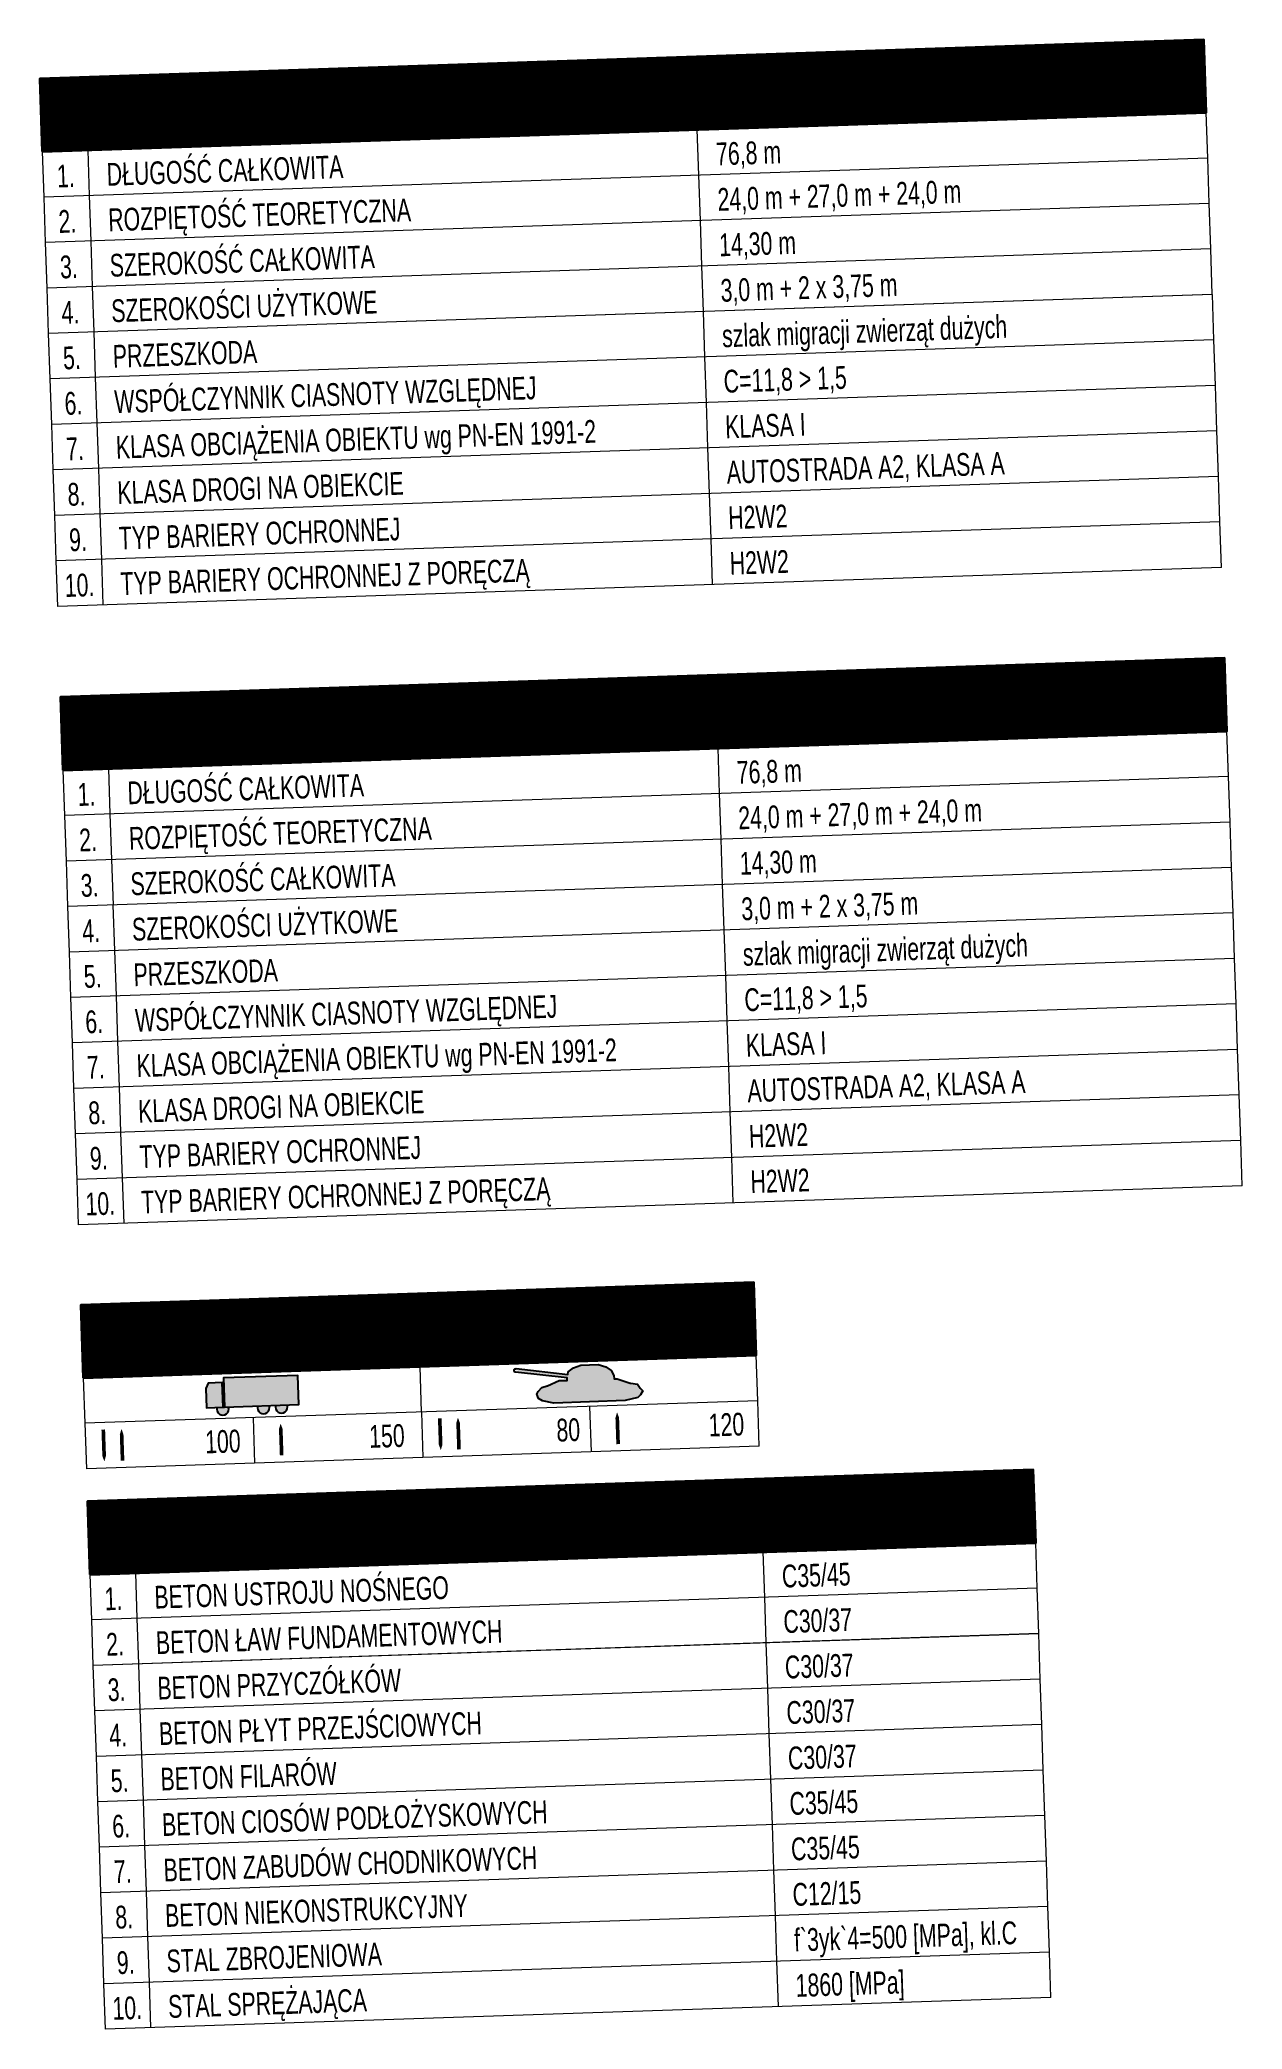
# Model space of a CAD drawing. Header units: metres. Extents: x 8395712 to 9795150, y 4166577 to 5794892.
# Drawn here: x 8418068.7 to 8418081.92, y 5772596.59 to 5772618.45 of the extents above; entities that cross this region are included whole.
import ezdxf
from ezdxf.enums import TextEntityAlignment as Align

# ---------------------------------------------------------------- set-up
doc = ezdxf.new("R2010")
doc.units = ezdxf.units.M
for name, color, linetype, lineweight in [('AII_M_legenda', 1, 'Continuous', 25), ('AII_M_nawierzchnia', 9, 'Continuous', 18), ('AII_M_opisy tabele', 1, 'Continuous', 25), ('AII_M_opisy wymiary', 1, 'Continuous', 25), ('AII_M_tabele', 1, 'Continuous', 25)]:
    doc.layers.add(name, color=color, linetype=linetype, lineweight=lineweight)
doc.styles.add('CDMSTYLE', font='CDMSIMPL.shx', dxfattribs={"width": 0.7, "bigfont": 'CDMBIGPL.shx'})
pattern_1 = [(45, (-232.66827, -46.22293), (-0.08980256, 0.08980256), []), (135, (-232.66827, -46.22293), (-0.08980256, -0.08980256), [])]

# ---------------------------------------------------------------- blocks, each defined once
blk = doc.blocks.new('OpiMetryka011')
at = {"layer": 'AII_M_legenda', "linetype": 'Continuous', "lineweight": 25}
h = blk.add_hatch(dxfattribs=at)
h.set_pattern_fill('ANSI37', color=254, scale=0.04)
h.set_pattern_definition([(332.3230435, (-230.19498, -1666.47211), (0.058989711, 0.112468724), []), (62.3230435, (-230.19498, -1666.47211), (-0.112468724, 0.058989711), [])])
edge = h.paths.add_edge_path()
edge.add_line((0, 0), (128, 0))
edge.add_line((128, 0), (128, 8))
edge.add_line((128, 8), (0, 8))
edge.add_line((0, 8), (0, 0))
at = {"layer": 'AII_M_legenda', "color": 2, "linetype": 'Continuous', "lineweight": 35}
blk.add_lwpolyline([(0, 0), (128, 0), (128, 8), (0, 8)], close=True, dxfattribs=at)
at = {"lineweight": 25, "style": 'CDMSTYLE', "width": 0.7, "flags": 9}
for tag, p in [('OBIEKT', (-17.5, 2.25)), ('ELEMENT', (-2.5, 2.25))]:
    blk.add_attdef(tag, text='', height=2.5, dxfattribs=at).set_placement(p, align=Align.MIDDLE_RIGHT)
at = {"layer": 'AII_M_legenda', "color": 3, "linetype": 'Continuous', "lineweight": -2, "style": 'CDMSTYLE', "width": 0.6}
blk.add_attdef('NAGŁÓWEK', text='', height=4, dxfattribs=at).set_placement((4, 4), align=Align.MIDDLE_LEFT)
blk = doc.blocks.new('*U423')
at = {"layer": 'AII_M_legenda', "color": 1, "linetype": 'Continuous', "lineweight": 18, "ltscale": 0.4}
for p, q in [((0, 0), (0, -5)), ((128, 0), (0, 0)), ((5, 0), (5, -5)), ((72, 0), (72, -5)), ((128, -5), (128, 0)), ((128, -5), (0, -5))]:
    blk.add_line(p, q, dxfattribs=at)
at = {"lineweight": 25, "style": 'CDMSTYLE', "width": 0.7, "flags": 9}
for tag, p in [('OBIEKT', (-17.5, -2.75)), ('ELEMENT', (-2.5, -2.75))]:
    blk.add_attdef(tag, text='', height=2.5, dxfattribs=at).set_placement(p, align=Align.MIDDLE_RIGHT)
at = {"layer": 'AII_M_legenda', "color": 1, "lineweight": 25, "style": 'CDMSTYLE', "width": 0.7, "flags": 8}
blk.add_attdef('NR', text='', height=2.5, dxfattribs=at).set_placement((2.5, -2.75), align=Align.MIDDLE_CENTER)
for tag, p in [('NAZWA', (7, -2.75)), ('OPIS', (74, -2.75))]:
    blk.add_attdef(tag, text='', height=2.5, dxfattribs=at).set_placement(p, align=Align.MIDDLE_LEFT)
blk = doc.blocks.new('OpiMetryka012')
at = {"layer": 'AII_M_legenda', "linetype": 'Continuous', "lineweight": 25}
h = blk.add_hatch(dxfattribs=at)
h.set_pattern_fill('ANSI37', color=254, scale=0.04)
h.set_pattern_definition([(332.3230435, (-230.19498, -1613.47211), (0.058989711, 0.112468724), []), (62.3230435, (-230.19498, -1613.47211), (-0.112468724, 0.058989711), [])])
edge = h.paths.add_edge_path()
edge.add_line((0, 0), (128, 0))
edge.add_line((128, 0), (128, 8))
edge.add_line((128, 8), (0, 8))
edge.add_line((0, 8), (0, 0))
at = {"layer": 'AII_M_legenda', "color": 2, "linetype": 'Continuous', "lineweight": 35}
blk.add_lwpolyline([(0, 0), (128, 0), (128, 8), (0, 8)], close=True, dxfattribs=at)
at = {"lineweight": 25, "style": 'CDMSTYLE', "width": 0.7, "flags": 9}
for tag, p in [('OBIEKT', (-17.5, 2.25)), ('ELEMENT', (-2.5, 2.25))]:
    blk.add_attdef(tag, text='', height=2.5, dxfattribs=at).set_placement(p, align=Align.MIDDLE_RIGHT)
at = {"layer": 'AII_M_legenda', "color": 3, "linetype": 'Continuous', "lineweight": -2, "style": 'CDMSTYLE', "width": 0.6}
blk.add_attdef('NAGŁÓWEK', text='', height=4, dxfattribs=at).set_placement((4, 4), align=Align.MIDDLE_LEFT)
blk = doc.blocks.new('*U422')
at = {"layer": 'AII_M_legenda', "linetype": 'Continuous', "lineweight": 25}
h = blk.add_hatch(dxfattribs=at)
h.set_pattern_fill('ANSI37', color=254, scale=0.04)
h.set_pattern_definition(pattern_1)
h.paths.add_polyline_path([(0, 0), (74, 0), (74, 8), (0, 8)])
at = {"layer": 'AII_M_nawierzchnia'}
h = blk.add_hatch(color=256, dxfattribs=at)
edge = h.paths.add_edge_path()
edge.add_line((13.43, -1.62), (13.43, -3.73))
edge.add_line((13.43, -3.73), (15.25, -3.73))
edge.add_line((15.25, -3.73), (15.25, -1.04))
edge.add_line((15.25, -1.04), (13.71, -1.04))
edge.add_line((13.71, -1.04), (13.43, -1.62))
h = blk.add_hatch(color=256, dxfattribs=at)
edge = h.paths.add_edge_path()
edge.add_line((15.38, -3.73), (23.57, -3.73))
edge.add_line((23.57, -3.73), (23.57, -0.53))
edge.add_line((23.57, -0.53), (15.38, -0.53))
edge.add_line((15.38, -0.53), (15.38, -3.73))
h = blk.add_hatch(color=256, dxfattribs=at)
edge = h.paths.add_edge_path()
edge.add_line((47.57, -0.58), (53.23, -1.4))
edge.add_line((53.23, -1.4), (53.29, -1.13))
edge.add_line((53.29, -1.13), (53.88, -0.7))
edge.add_line((53.88, -0.7), (54.71, -0.44))
edge.add_line((54.71, -0.44), (56.6, -0.44))
edge.add_line((56.6, -0.44), (57.44, -0.72))
edge.add_line((57.44, -0.72), (58, -1.14))
edge.add_line((58, -1.14), (58.29, -1.71))
edge.add_line((58.29, -1.71), (58.29, -2.06))
edge.add_line((58.29, -2.06), (58.64, -2.06))
edge.add_line((58.64, -2.06), (60.04, -2.6))
edge.add_line((60.04, -2.6), (60.12, -2.6))
edge.add_line((60.12, -2.6), (60.84, -2.74))
edge.add_line((60.84, -2.74), (61.12, -3.17))
edge.add_line((61.12, -3.17), (61.42, -3.47))
edge.add_line((61.42, -3.47), (61.12, -3.93))
edge.add_line((61.12, -3.93), (60.84, -4.21))
edge.add_line((60.84, -4.21), (59.43, -4.5))
edge.add_line((59.43, -4.5), (51.57, -4.5))
edge.add_line((51.57, -4.5), (50.35, -4.22))
edge.add_line((50.35, -4.22), (49.93, -3.93))
edge.add_line((49.93, -3.93), (49.76, -3.48))
edge.add_line((49.76, -3.48), (49.9, -3.18))
edge.add_line((49.9, -3.18), (50.34, -2.74))
edge.add_line((50.34, -2.74), (50.9, -2.6))
edge.add_line((50.9, -2.6), (50.96, -2.6))
edge.add_line((50.96, -2.6), (52.25, -2.06))
edge.add_line((52.25, -2.06), (53.15, -2.06))
edge.add_line((53.15, -2.06), (53.15, -1.79))
edge.add_line((53.15, -1.79), (47.5, -0.98))
edge.add_arc((47.53, -0.78), 0.194, -79.1644, 16.2986, ccw=False)
edge.add_arc((47.54, -0.79), 0.209, -163.4346, -79.1644, ccw=False)
at = {"layer": 'AII_M_opisy tabele'}
h = blk.add_hatch(color=256, dxfattribs=at)
h.paths.add_polyline_path([(15.82, -3.73), (15.38, -3.73), (15.25, -3.73), (14.58, -3.73, 1.404692)])
h.paths.add_polyline_path([(20.3, -3.73), (19.07, -3.73, 1.404692)])
h.paths.add_polyline_path([(22.27, -3.73), (21.04, -3.73, 1.404692)])
at = {"layer": 'AII_M_legenda', "color": 1, "linetype": 'Continuous', "lineweight": 18, "ltscale": 0.4}
for p, q in [((0, 0), (0, -5)), ((74, 0), (0, 0)), ((37, 0), (37, -5)), ((74, -5), (74, 0)), ((74, -5), (0, -5))]:
    blk.add_line(p, q, dxfattribs=at)
at = {"layer": 'AII_M_legenda', "color": 2, "linetype": 'Continuous', "lineweight": 35}
blk.add_lwpolyline([(0, 0), (74, 0), (74, 8), (0, 8)], close=True, dxfattribs=at)
at = {"layer": 'AII_M_opisy tabele'}
blk.add_line((15.25, -3.73), (15.38, -3.73), dxfattribs=at)
blk.add_lwpolyline([(13.43, -1.62), (13.43, -3.73), (15.25, -3.73), (15.25, -1.04), (13.71, -1.04), (13.43, -1.62)], dxfattribs=at)
blk.add_lwpolyline([(15.38, -3.73), (23.57, -3.73), (23.57, -0.53), (15.38, -0.53), (15.38, -3.73)], close=True, dxfattribs=at)
at = {"layer": 'AII_M_opisy tabele', "elevation": 0}
blk.add_lwpolyline([(47.57, -0.58), (53.23, -1.4), (53.29, -1.13), (53.88, -0.7), (54.71, -0.44), (56.6, -0.44), (57.44, -0.72), (58, -1.14), (58.29, -1.71), (58.29, -2.06), (58.64, -2.06), (60.04, -2.6), (60.12, -2.6), (60.84, -2.74), (61.12, -3.17), (61.42, -3.47), (61.12, -3.93), (60.84, -4.21), (59.43, -4.5), (51.57, -4.5), (50.35, -4.22), (49.93, -3.93), (49.76, -3.48), (49.9, -3.18), (50.34, -2.74), (50.9, -2.6), (50.96, -2.6), (52.25, -2.06), (53.15, -2.06), (53.15, -1.79), (47.5, -0.98, -0.442424), (47.34, -0.74, -0.385217), (47.57, -0.58, 0.327532)], format="xyb", dxfattribs=at)
at = {"layer": 'AII_M_opisy tabele'}
for centre in [(15.2, -3.95), (19.69, -3.95), (21.66, -3.95)]:
    blk.add_arc(centre, 0.653, 160.8941, 19.1059, dxfattribs=at)
at = {"lineweight": 25, "style": 'CDMSTYLE', "width": 0.7, "flags": 9}
for tag, p in [('OBIEKT', (-17.5, 2.25)), ('ELEMENT', (-2.5, 2.25))]:
    blk.add_attdef(tag, text='', height=2.5, dxfattribs=at).set_placement(p, align=Align.MIDDLE_RIGHT)
at = {"layer": 'AII_M_legenda', "color": 3, "linetype": 'Continuous', "lineweight": -2, "style": 'CDMSTYLE', "width": 0.6}
blk.add_attdef('NAGŁÓWEK', text='', height=4, rotation=360, dxfattribs=at).set_placement((37, 4), align=Align.MIDDLE_CENTER)
blk = doc.blocks.new('OpiMLC_02')
at = {"color": 1, "linetype": 'Continuous', "lineweight": -3, "ltscale": 0.5}
for points in [[(2, -0.75, 0.4, 0.4, 0), (2, -2.75, 1, 0, 0), (2, -4.25, 0, 0, 0)], [(4, -4.25, 0.4, 0.4, 0), (4, -2.25, 1, 0, 0), (4, -0.75, 0, 0, 0)], [(21.5, -4.25, 0.4, 0.4, 0), (21.5, -2.25, 1, 0, 0), (21.5, -0.75, 0, 0, 0)], [(39, -0.75, 0.4, 0.4, 0), (39, -2.75, 1, 0, 0), (39, -4.25, 0, 0, 0)], [(41, -4.25, 0.4, 0.4, 0), (41, -2.25, 1, 0, 0), (41, -0.75, 0, 0, 0)], [(58.5, -4.25, 0.4, 0.4, 0), (58.5, -2.25, 1, 0, 0), (58.5, -0.75, 0, 0, 0)]]:
    blk.add_lwpolyline(points, format="xyseb", dxfattribs=at)
at = {"layer": 'AII_M_legenda', "color": 1, "linetype": 'Continuous', "lineweight": 18, "ltscale": 0.4}
for p, q in [((0, 0), (0, -5)), ((74, 0), (0, 0)), ((18.5, 0), (18.5, -5)), ((37, 0), (37, -5)), ((55.5, 0), (55.5, -5)), ((74, -5), (74, 0)), ((74, -5), (0, -5))]:
    blk.add_line(p, q, dxfattribs=at)
at = {"lineweight": 25, "style": 'CDMSTYLE', "width": 0.7, "flags": 9}
for tag, p in [('OBIEKT', (-17.5, -2.75)), ('ELEMENT', (-2.5, -2.75))]:
    blk.add_attdef(tag, text='', height=2.5, dxfattribs=at).set_placement(p, align=Align.MIDDLE_RIGHT)
at = {"layer": 'AII_M_legenda', "color": 1, "lineweight": 25, "style": 'CDMSTYLE', "width": 0.7, "flags": 8}
for tag, p in [('KOLO_DWUK', (9.25, -2.5)), ('KOLO_JEDN', (27.75, -2.5)), ('GASIE_DWUK', (46.25, -2.5)), ('GASIE_JEDN', (64.75, -2.5))]:
    blk.add_attdef(tag, text='', height=2.5, dxfattribs=at).set_placement(p, align=Align.MIDDLE_CENTER)
blk = doc.blocks.new('*U424')
at = {"layer": 'AII_M_legenda', "color": 1, "linetype": 'Continuous', "lineweight": 18, "ltscale": 0.4}
for p, q in [((0, 0), (0, -5)), ((104, 0), (0, 0)), ((5, 0), (5, -5)), ((74, 0), (74, -5)), ((104, -5), (104, 0)), ((104, -5), (0, -5))]:
    blk.add_line(p, q, dxfattribs=at)
at = {"lineweight": 25, "style": 'CDMSTYLE', "width": 0.7, "flags": 9}
for tag, p in [('OBIEKT', (-17.5, -2.75)), ('ELEMENT', (-2.5, -2.75))]:
    blk.add_attdef(tag, text='', height=2.5, dxfattribs=at).set_placement(p, align=Align.MIDDLE_RIGHT)
at = {"layer": 'AII_M_legenda', "color": 1, "lineweight": 25, "style": 'CDMSTYLE', "width": 0.7, "flags": 8}
blk.add_attdef('NR', text='', height=2.5, dxfattribs=at).set_placement((2.5, -2.75), align=Align.MIDDLE_CENTER)
for tag, p in [('NAZWA', (7, -2.75)), ('OPIS', (76, -2.75))]:
    blk.add_attdef(tag, text='', height=2.5, dxfattribs=at).set_placement(p, align=Align.MIDDLE_LEFT)
blk = doc.blocks.new('*U420')
at = {"layer": 'AII_M_legenda', "linetype": 'Continuous', "lineweight": 25}
h = blk.add_hatch(dxfattribs=at)
h.set_pattern_fill('ANSI37', color=254, scale=0.04)
h.set_pattern_definition(pattern_1)
h.paths.add_polyline_path([(0, 0), (104, 0), (104, 8), (0, 8)])
at = {"layer": 'AII_M_legenda', "color": 2, "linetype": 'Continuous', "lineweight": 35}
blk.add_lwpolyline([(0, 0), (104, 0), (104, 8), (0, 8)], close=True, dxfattribs=at)
at = {"lineweight": 25, "style": 'CDMSTYLE', "width": 0.7, "flags": 9}
for tag, p in [('OBIEKT', (-17.5, 2.25)), ('ELEMENT', (-2.5, 2.25))]:
    blk.add_attdef(tag, text='', height=2.5, dxfattribs=at).set_placement(p, align=Align.MIDDLE_RIGHT)
at = {"layer": 'AII_M_legenda', "color": 3, "linetype": 'Continuous', "lineweight": -2, "style": 'CDMSTYLE', "width": 0.6}
blk.add_attdef('NAGŁÓWEK', text='', height=4, rotation=360, dxfattribs=at).set_placement((4, 4), align=Align.MIDDLE_LEFT)
blk = doc.blocks.new('*U421')
at = {"layer": 'AII_M_legenda', "color": 1, "linetype": 'Continuous', "lineweight": 18, "ltscale": 0.4}
for p, q in [((0, 0), (0, -5)), ((104, 0), (0, 0)), ((5, 0), (5, -5)), ((74, 0), (74, -5)), ((104, -5), (104, 0)), ((104, -5), (0, -5))]:
    blk.add_line(p, q, dxfattribs=at)
at = {"lineweight": 25, "style": 'CDMSTYLE', "width": 0.7, "flags": 9}
for tag, p in [('OBIEKT', (-17.5, -2.75)), ('ELEMENT', (-2.5, -2.75))]:
    blk.add_attdef(tag, text='', height=2.5, dxfattribs=at).set_placement(p, align=Align.MIDDLE_RIGHT)
at = {"layer": 'AII_M_legenda', "color": 1, "lineweight": 25, "style": 'CDMSTYLE', "width": 0.7, "flags": 8}
blk.add_attdef('NR', text='', height=2.5, dxfattribs=at).set_placement((2.5, -2.75), align=Align.MIDDLE_CENTER)
for tag, p in [('NAZWA', (7, -2.75)), ('OPIS', (76, -2.75))]:
    blk.add_attdef(tag, text='', height=2.5, dxfattribs=at).set_placement(p, align=Align.MIDDLE_LEFT)

msp = doc.modelspace()

# ---------------------------------------------------------------- linework, layer by layer
at = {"layer": 'AII_M_opisy wymiary', "color": 1, "linetype": 'ByBlock', "lineweight": 40}
msp.add_circle((8418171.8303, 5772432.124), 22459.4841, dxfattribs=at)

# ---------------------------------------------------------------- block references
at = {"layer": 'AII_M_tabele'}
for name, p, xscale, yscale, zscale, rotation, values in [('OpiMetryka011', (8418068.7299, 5772617.2203), 0.09999999999999992, 0.09999999999999992, 0.09999999999999992, 1.920622450795788, {'NAGŁÓWEK': 'METRYKA OBIEKTU - MA/PZDs-69- (JL)'}), ('OpiMetryka012', (8418068.9578, 5772610.4242), 0.09999999999999992, 0.09999999999999992, 0.09999999999999992, 1.920622450795788, {'NAGŁÓWEK': 'METRYKA OBIEKTU - MA/PZDs-69 (JP)'}), ('*U422', (8418069.1817, 5772603.7462), 0.0999999999999999, 0.0999999999999999, 0.0999999999999999, 1.920622450795789, {'NAGŁÓWEK': 'WOJSKOWA KLASA OBCIĄŻENIA MLC'}), ('*U420', (8418069.2541, 5772601.5862), 0.09999999999999976, 0.09999999999999976, 0.09999999999999976, 1.920622450795789, {'NAGŁÓWEK': 'DANE MATERIAŁOWE'})]:
    msp.add_blockref(name, p, dxfattribs=dict(at, xscale=xscale, yscale=yscale, zscale=zscale, rotation=rotation)).add_auto_attribs(values)
at = {"layer": 'AII_M_tabele', "color": 1, "lineweight": 25, "xscale": 0.09999999999999992, "yscale": 0.09999999999999992, "zscale": 0.09999999999999992, "rotation": 1.920622450795788}
for p, values in [((8418068.7299, 5772617.2203), {'NR': '1.', 'NAZWA': 'DŁUGOŚĆ CAŁKOWITA', 'OPIS': '76,8 m'}), ((8418068.7466, 5772616.7206), {'NR': '2.', 'NAZWA': 'ROZPIĘTOŚĆ TEORETYCZNA', 'OPIS': '24,0 m + 27,0 m + 24,0 m'}), ((8418068.7634, 5772616.2209), {'NR': '3.', 'NAZWA': 'SZEROKOŚĆ CAŁKOWITA', 'OPIS': '14,30 m'}), ((8418068.7801, 5772615.7212), {'NR': '4.', 'NAZWA': 'SZEROKOŚCI UŻYTKOWE', 'OPIS': '3,0 m + 2 x 3,75 m'}), ((8418068.7969, 5772615.2215), {'NR': '5.', 'NAZWA': 'PRZESZKODA', 'OPIS': 'szlak migracji zwierząt dużych'}), ((8418068.8137, 5772614.7218), {'NR': '6.', 'NAZWA': 'WSPÓŁCZYNNIK CIASNOTY WZGLĘDNEJ', 'OPIS': 'C=11,8 > 1,5'}), ((8418068.8304, 5772614.222), {'NR': '7.', 'NAZWA': 'KLASA OBCIĄŻENIA OBIEKTU wg PN-EN 1991-2', 'OPIS': 'KLASA I'}), ((8418068.8472, 5772613.7223), {'NR': '8.', 'NAZWA': 'KLASA DROGI NA OBIEKCIE', 'OPIS': 'AUTOSTRADA A2, KLASA A'}), ((8418068.8639, 5772613.2226), {'NR': '9.', 'NAZWA': 'TYP BARIERY OCHRONNEJ', 'OPIS': 'H2W2'}), ((8418068.8807, 5772612.7229), {'NR': '10.', 'NAZWA': 'TYP BARIERY OCHRONNEJ Z PORĘCZĄ', 'OPIS': 'H2W2'}), ((8418068.9578, 5772610.4242), {'NR': '1.', 'NAZWA': 'DŁUGOŚĆ CAŁKOWITA', 'OPIS': '76,8 m'}), ((8418068.9745, 5772609.9244), {'NR': '2.', 'NAZWA': 'ROZPIĘTOŚĆ TEORETYCZNA', 'OPIS': '24,0 m + 27,0 m + 24,0 m'}), ((8418068.9913, 5772609.4247), {'NR': '3.', 'NAZWA': 'SZEROKOŚĆ CAŁKOWITA', 'OPIS': '14,30 m'}), ((8418069.008, 5772608.925), {'NR': '4.', 'NAZWA': 'SZEROKOŚCI UŻYTKOWE', 'OPIS': '3,0 m + 2 x 3,75 m'}), ((8418069.0248, 5772608.4253), {'NR': '5.', 'NAZWA': 'PRZESZKODA', 'OPIS': 'szlak migracji zwierząt dużych'}), ((8418069.0416, 5772607.9256), {'NR': '6.', 'NAZWA': 'WSPÓŁCZYNNIK CIASNOTY WZGLĘDNEJ', 'OPIS': 'C=11,8 > 1,5'}), ((8418069.0583, 5772607.4259), {'NR': '7.', 'NAZWA': 'KLASA OBCIĄŻENIA OBIEKTU wg PN-EN 1991-2', 'OPIS': 'KLASA I'}), ((8418069.0751, 5772606.9261), {'NR': '8.', 'NAZWA': 'KLASA DROGI NA OBIEKCIE', 'OPIS': 'AUTOSTRADA A2, KLASA A'}), ((8418069.0918, 5772606.4264), {'NR': '9.', 'NAZWA': 'TYP BARIERY OCHRONNEJ', 'OPIS': 'H2W2'}), ((8418069.1086, 5772605.9267), {'NR': '10.', 'NAZWA': 'TYP BARIERY OCHRONNEJ Z PORĘCZĄ', 'OPIS': 'H2W2'})]:
    msp.add_blockref('*U423', p, dxfattribs=at).add_auto_attribs(values)
at = {"layer": 'AII_M_tabele'}
ref = msp.add_blockref('OpiMLC_02', (8418069.1985, 5772603.2465), dxfattribs=dict(at, xscale=0.0999999999999999, yscale=0.0999999999999999, zscale=0.0999999999999999, rotation=1.920622450795789))
ref.add_attrib('KOLO_DWUK', '100', dxfattribs={"layer": 'AII_M_legenda', "color": 1, "lineweight": 25, "height": 0.25, "rotation": 1.92062, "style": 'CDMSTYLE', "width": 0.7}).set_placement((8418070.9101, 5772603.0537), align=Align.MIDDLE_RIGHT)
ref.add_attrib('KOLO_JEDN', '150', dxfattribs={"layer": 'AII_M_legenda', "color": 1, "lineweight": 25, "height": 0.25, "rotation": 1.92062, "style": 'CDMSTYLE', "width": 0.7}).set_placement((8418072.7132, 5772603.1142), align=Align.MIDDLE_RIGHT)
ref.add_attrib('GASIE_DWUK', '80', dxfattribs={"layer": 'AII_M_legenda', "color": 1, "lineweight": 25, "height": 0.25, "rotation": 1.92062, "style": 'CDMSTYLE', "width": 0.7}).set_placement((8418074.6413, 5772603.1788), align=Align.MIDDLE_RIGHT)
ref.add_attrib('GASIE_JEDN', '120', dxfattribs={"layer": 'AII_M_legenda', "color": 1, "lineweight": 25, "height": 0.25, "rotation": 1.92062, "style": 'CDMSTYLE', "width": 0.7}).set_placement((8418076.4444, 5772603.2393), align=Align.MIDDLE_RIGHT)
ref = msp.add_blockref('*U421', (8418069.2541, 5772601.5862), dxfattribs=dict(at, xscale=0.09999999999999996, yscale=0.09999999999999996, zscale=0.09999999999999996, rotation=1.920622450795789))
ref.add_attrib('NR', '1.', dxfattribs={"layer": 'AII_M_legenda', "color": 1, "lineweight": 25, "height": 0.25, "rotation": 1.92062, "style": 'CDMSTYLE', "width": 0.7}).set_placement((8418069.5132, 5772601.3197), align=Align.MIDDLE_CENTER)
ref.add_attrib('NAZWA', 'BETON USTROJU NOŚNEGO', dxfattribs={"layer": 'AII_M_legenda', "color": 1, "lineweight": 25, "height": 0.25, "rotation": 1.92062, "style": 'CDMSTYLE', "width": 0.7}).set_placement((8418069.963, 5772601.3348), align=Align.MIDDLE_LEFT)
ref.add_attrib('OPIS', 'C35/45', dxfattribs={"layer": 'AII_M_legenda', "color": 1, "lineweight": 25, "height": 0.25, "rotation": 1.92062, "style": 'CDMSTYLE', "width": 0.7}).set_placement((8418076.8591, 5772601.566), align=Align.MIDDLE_LEFT)
ref = msp.add_blockref('*U424', (8418069.2709, 5772601.0865), dxfattribs=dict(at, xscale=0.09999999999999976, yscale=0.09999999999999976, zscale=0.09999999999999976, rotation=1.920622450795789))
ref.add_attrib('NR', '2.', dxfattribs={"layer": 'AII_M_legenda', "color": 1, "lineweight": 25, "height": 0.25, "rotation": 1.92062, "style": 'CDMSTYLE', "width": 0.7}).set_placement((8418069.53, 5772600.82), align=Align.MIDDLE_CENTER)
ref.add_attrib('NAZWA', 'BETON ŁAW FUNDAMENTOWYCH', dxfattribs={"layer": 'AII_M_legenda', "color": 1, "lineweight": 25, "height": 0.25, "rotation": 1.92062, "style": 'CDMSTYLE', "width": 0.7}).set_placement((8418069.9797, 5772600.8351), align=Align.MIDDLE_LEFT)
ref.add_attrib('OPIS', 'C30/37', dxfattribs={"layer": 'AII_M_legenda', "color": 1, "lineweight": 25, "height": 0.25, "rotation": 1.92062, "style": 'CDMSTYLE', "width": 0.7}).set_placement((8418076.8758, 5772601.0663), align=Align.MIDDLE_LEFT)
ref = msp.add_blockref('*U424', (8418069.2877, 5772600.5867), dxfattribs=dict(at, xscale=0.09999999999999976, yscale=0.09999999999999976, zscale=0.09999999999999976, rotation=1.920622450795789))
ref.add_attrib('NR', '3.', dxfattribs={"layer": 'AII_M_legenda', "color": 1, "lineweight": 25, "height": 0.25, "rotation": 1.92062, "style": 'CDMSTYLE', "width": 0.7}).set_placement((8418069.5467, 5772600.3203), align=Align.MIDDLE_CENTER)
ref.add_attrib('NAZWA', 'BETON PRZYCZÓŁKÓW', dxfattribs={"layer": 'AII_M_legenda', "color": 1, "lineweight": 25, "height": 0.25, "rotation": 1.92062, "style": 'CDMSTYLE', "width": 0.7}).set_placement((8418069.9965, 5772600.3354), align=Align.MIDDLE_LEFT)
ref.add_attrib('OPIS', 'C30/37', dxfattribs={"layer": 'AII_M_legenda', "color": 1, "lineweight": 25, "height": 0.25, "rotation": 1.92062, "style": 'CDMSTYLE', "width": 0.7}).set_placement((8418076.8926, 5772600.5666), align=Align.MIDDLE_LEFT)
ref = msp.add_blockref('*U424', (8418069.3044, 5772600.087), dxfattribs=dict(at, xscale=0.09999999999999976, yscale=0.09999999999999976, zscale=0.09999999999999976, rotation=1.920622450795789))
ref.add_attrib('NR', '4.', dxfattribs={"layer": 'AII_M_legenda', "color": 1, "lineweight": 25, "height": 0.25, "rotation": 1.92062, "style": 'CDMSTYLE', "width": 0.7}).set_placement((8418069.5635, 5772599.8206), align=Align.MIDDLE_CENTER)
ref.add_attrib('NAZWA', 'BETON PŁYT PRZEJŚCIOWYCH', dxfattribs={"layer": 'AII_M_legenda', "color": 1, "lineweight": 25, "height": 0.25, "rotation": 1.92062, "style": 'CDMSTYLE', "width": 0.7}).set_placement((8418070.0132, 5772599.8356), align=Align.MIDDLE_LEFT)
ref.add_attrib('OPIS', 'C30/37', dxfattribs={"layer": 'AII_M_legenda', "color": 1, "lineweight": 25, "height": 0.25, "rotation": 1.92062, "style": 'CDMSTYLE', "width": 0.7}).set_placement((8418076.9094, 5772600.0669), align=Align.MIDDLE_LEFT)
ref = msp.add_blockref('*U424', (8418069.3212, 5772599.5873), dxfattribs=dict(at, xscale=0.09999999999999978, yscale=0.09999999999999978, zscale=0.09999999999999978, rotation=1.920622450795789))
ref.add_attrib('NR', '5.', dxfattribs={"layer": 'AII_M_legenda', "color": 1, "lineweight": 25, "height": 0.25, "rotation": 1.92062, "style": 'CDMSTYLE', "width": 0.7}).set_placement((8418069.5802, 5772599.3208), align=Align.MIDDLE_CENTER)
ref.add_attrib('NAZWA', 'BETON FILARÓW', dxfattribs={"layer": 'AII_M_legenda', "color": 1, "lineweight": 25, "height": 0.25, "rotation": 1.92062, "style": 'CDMSTYLE', "width": 0.7}).set_placement((8418070.03, 5772599.3359), align=Align.MIDDLE_LEFT)
ref.add_attrib('OPIS', 'C30/37', dxfattribs={"layer": 'AII_M_legenda', "color": 1, "lineweight": 25, "height": 0.25, "rotation": 1.92062, "style": 'CDMSTYLE', "width": 0.7}).set_placement((8418076.9261, 5772599.5672), align=Align.MIDDLE_LEFT)
ref = msp.add_blockref('*U424', (8418069.3379, 5772599.0876), dxfattribs=dict(at, xscale=0.09999999999999976, yscale=0.09999999999999976, zscale=0.09999999999999976, rotation=1.920622450795789))
ref.add_attrib('NR', '6.', dxfattribs={"layer": 'AII_M_legenda', "color": 1, "lineweight": 25, "height": 0.25, "rotation": 1.92062, "style": 'CDMSTYLE', "width": 0.7}).set_placement((8418069.597, 5772598.8211), align=Align.MIDDLE_CENTER)
ref.add_attrib('NAZWA', 'BETON CIOSÓW PODŁOŻYSKOWYCH', dxfattribs={"layer": 'AII_M_legenda', "color": 1, "lineweight": 25, "height": 0.25, "rotation": 1.92062, "style": 'CDMSTYLE', "width": 0.7}).set_placement((8418070.0467, 5772598.8362), align=Align.MIDDLE_LEFT)
ref.add_attrib('OPIS', 'C35/45', dxfattribs={"layer": 'AII_M_legenda', "color": 1, "lineweight": 25, "height": 0.25, "rotation": 1.92062, "style": 'CDMSTYLE', "width": 0.7}).set_placement((8418076.9429, 5772599.0675), align=Align.MIDDLE_LEFT)
ref = msp.add_blockref('*U424', (8418069.3547, 5772598.5879), dxfattribs=dict(at, xscale=0.09999999999999976, yscale=0.09999999999999976, zscale=0.09999999999999976, rotation=1.920622450795789))
ref.add_attrib('NR', '7.', dxfattribs={"layer": 'AII_M_legenda', "color": 1, "lineweight": 25, "height": 0.25, "rotation": 1.92062, "style": 'CDMSTYLE', "width": 0.7}).set_placement((8418069.6138, 5772598.3214), align=Align.MIDDLE_CENTER)
ref.add_attrib('NAZWA', 'BETON ZABUDÓW CHODNIKOWYCH', dxfattribs={"layer": 'AII_M_legenda', "color": 1, "lineweight": 25, "height": 0.25, "rotation": 1.92062, "style": 'CDMSTYLE', "width": 0.7}).set_placement((8418070.0635, 5772598.3365), align=Align.MIDDLE_LEFT)
ref.add_attrib('OPIS', 'C35/45', dxfattribs={"layer": 'AII_M_legenda', "color": 1, "lineweight": 25, "height": 0.25, "rotation": 1.92062, "style": 'CDMSTYLE', "width": 0.7}).set_placement((8418076.9596, 5772598.5677), align=Align.MIDDLE_LEFT)
ref = msp.add_blockref('*U424', (8418069.3714, 5772598.0881), dxfattribs=dict(at, xscale=0.09999999999999976, yscale=0.09999999999999976, zscale=0.09999999999999976, rotation=1.920622450795789))
ref.add_attrib('NR', '8.', dxfattribs={"layer": 'AII_M_legenda', "color": 1, "lineweight": 25, "height": 0.25, "rotation": 1.92062, "style": 'CDMSTYLE', "width": 0.7}).set_placement((8418069.6305, 5772597.8217), align=Align.MIDDLE_CENTER)
ref.add_attrib('NAZWA', 'BETON NIEKONSTRUKCYJNY', dxfattribs={"layer": 'AII_M_legenda', "color": 1, "lineweight": 25, "height": 0.25, "rotation": 1.92062, "style": 'CDMSTYLE', "width": 0.7}).set_placement((8418070.0803, 5772597.8368), align=Align.MIDDLE_LEFT)
ref.add_attrib('OPIS', 'C12/15', dxfattribs={"layer": 'AII_M_legenda', "color": 1, "lineweight": 25, "height": 0.25, "rotation": 1.92062, "style": 'CDMSTYLE', "width": 0.7}).set_placement((8418076.9764, 5772598.068), align=Align.MIDDLE_LEFT)
ref = msp.add_blockref('*U424', (8418069.3882, 5772597.5884), dxfattribs=dict(at, xscale=0.09999999999999976, yscale=0.09999999999999976, zscale=0.09999999999999976, rotation=1.920622450795789))
ref.add_attrib('NR', '9.', dxfattribs={"layer": 'AII_M_legenda', "color": 1, "lineweight": 25, "height": 0.25, "rotation": 1.92062, "style": 'CDMSTYLE', "width": 0.7}).set_placement((8418069.6473, 5772597.322), align=Align.MIDDLE_CENTER)
ref.add_attrib('NAZWA', 'STAL ZBROJENIOWA', dxfattribs={"layer": 'AII_M_legenda', "color": 1, "lineweight": 25, "height": 0.25, "rotation": 1.92062, "style": 'CDMSTYLE', "width": 0.7}).set_placement((8418070.097, 5772597.337), align=Align.MIDDLE_LEFT)
ref.add_attrib('OPIS', 'f`3yk`4=500 [MPa], kl.C', dxfattribs={"layer": 'AII_M_legenda', "color": 1, "lineweight": 25, "height": 0.25, "rotation": 1.92062, "style": 'CDMSTYLE', "width": 0.7}).set_placement((8418076.9931, 5772597.5683), align=Align.MIDDLE_LEFT)
ref = msp.add_blockref('*U424', (8418069.405, 5772597.0887), dxfattribs=dict(at, xscale=0.09999999999999976, yscale=0.09999999999999976, zscale=0.09999999999999976, rotation=1.920622450795789))
ref.add_attrib('NR', '10.', dxfattribs={"layer": 'AII_M_legenda', "color": 1, "lineweight": 25, "height": 0.25, "rotation": 1.92062, "style": 'CDMSTYLE', "width": 0.7}).set_placement((8418069.664, 5772596.8222), align=Align.MIDDLE_CENTER)
ref.add_attrib('NAZWA', 'STAL SPRĘŻAJĄCA', dxfattribs={"layer": 'AII_M_legenda', "color": 1, "lineweight": 25, "height": 0.25, "rotation": 1.92062, "style": 'CDMSTYLE', "width": 0.7}).set_placement((8418070.1138, 5772596.8373), align=Align.MIDDLE_LEFT)
ref.add_attrib('OPIS', '1860 [MPa]', dxfattribs={"layer": 'AII_M_legenda', "color": 1, "lineweight": 25, "height": 0.25, "rotation": 1.92062, "style": 'CDMSTYLE', "width": 0.7}).set_placement((8418077.0099, 5772597.0686), align=Align.MIDDLE_LEFT)

doc.saveas('drawing.dxf')
